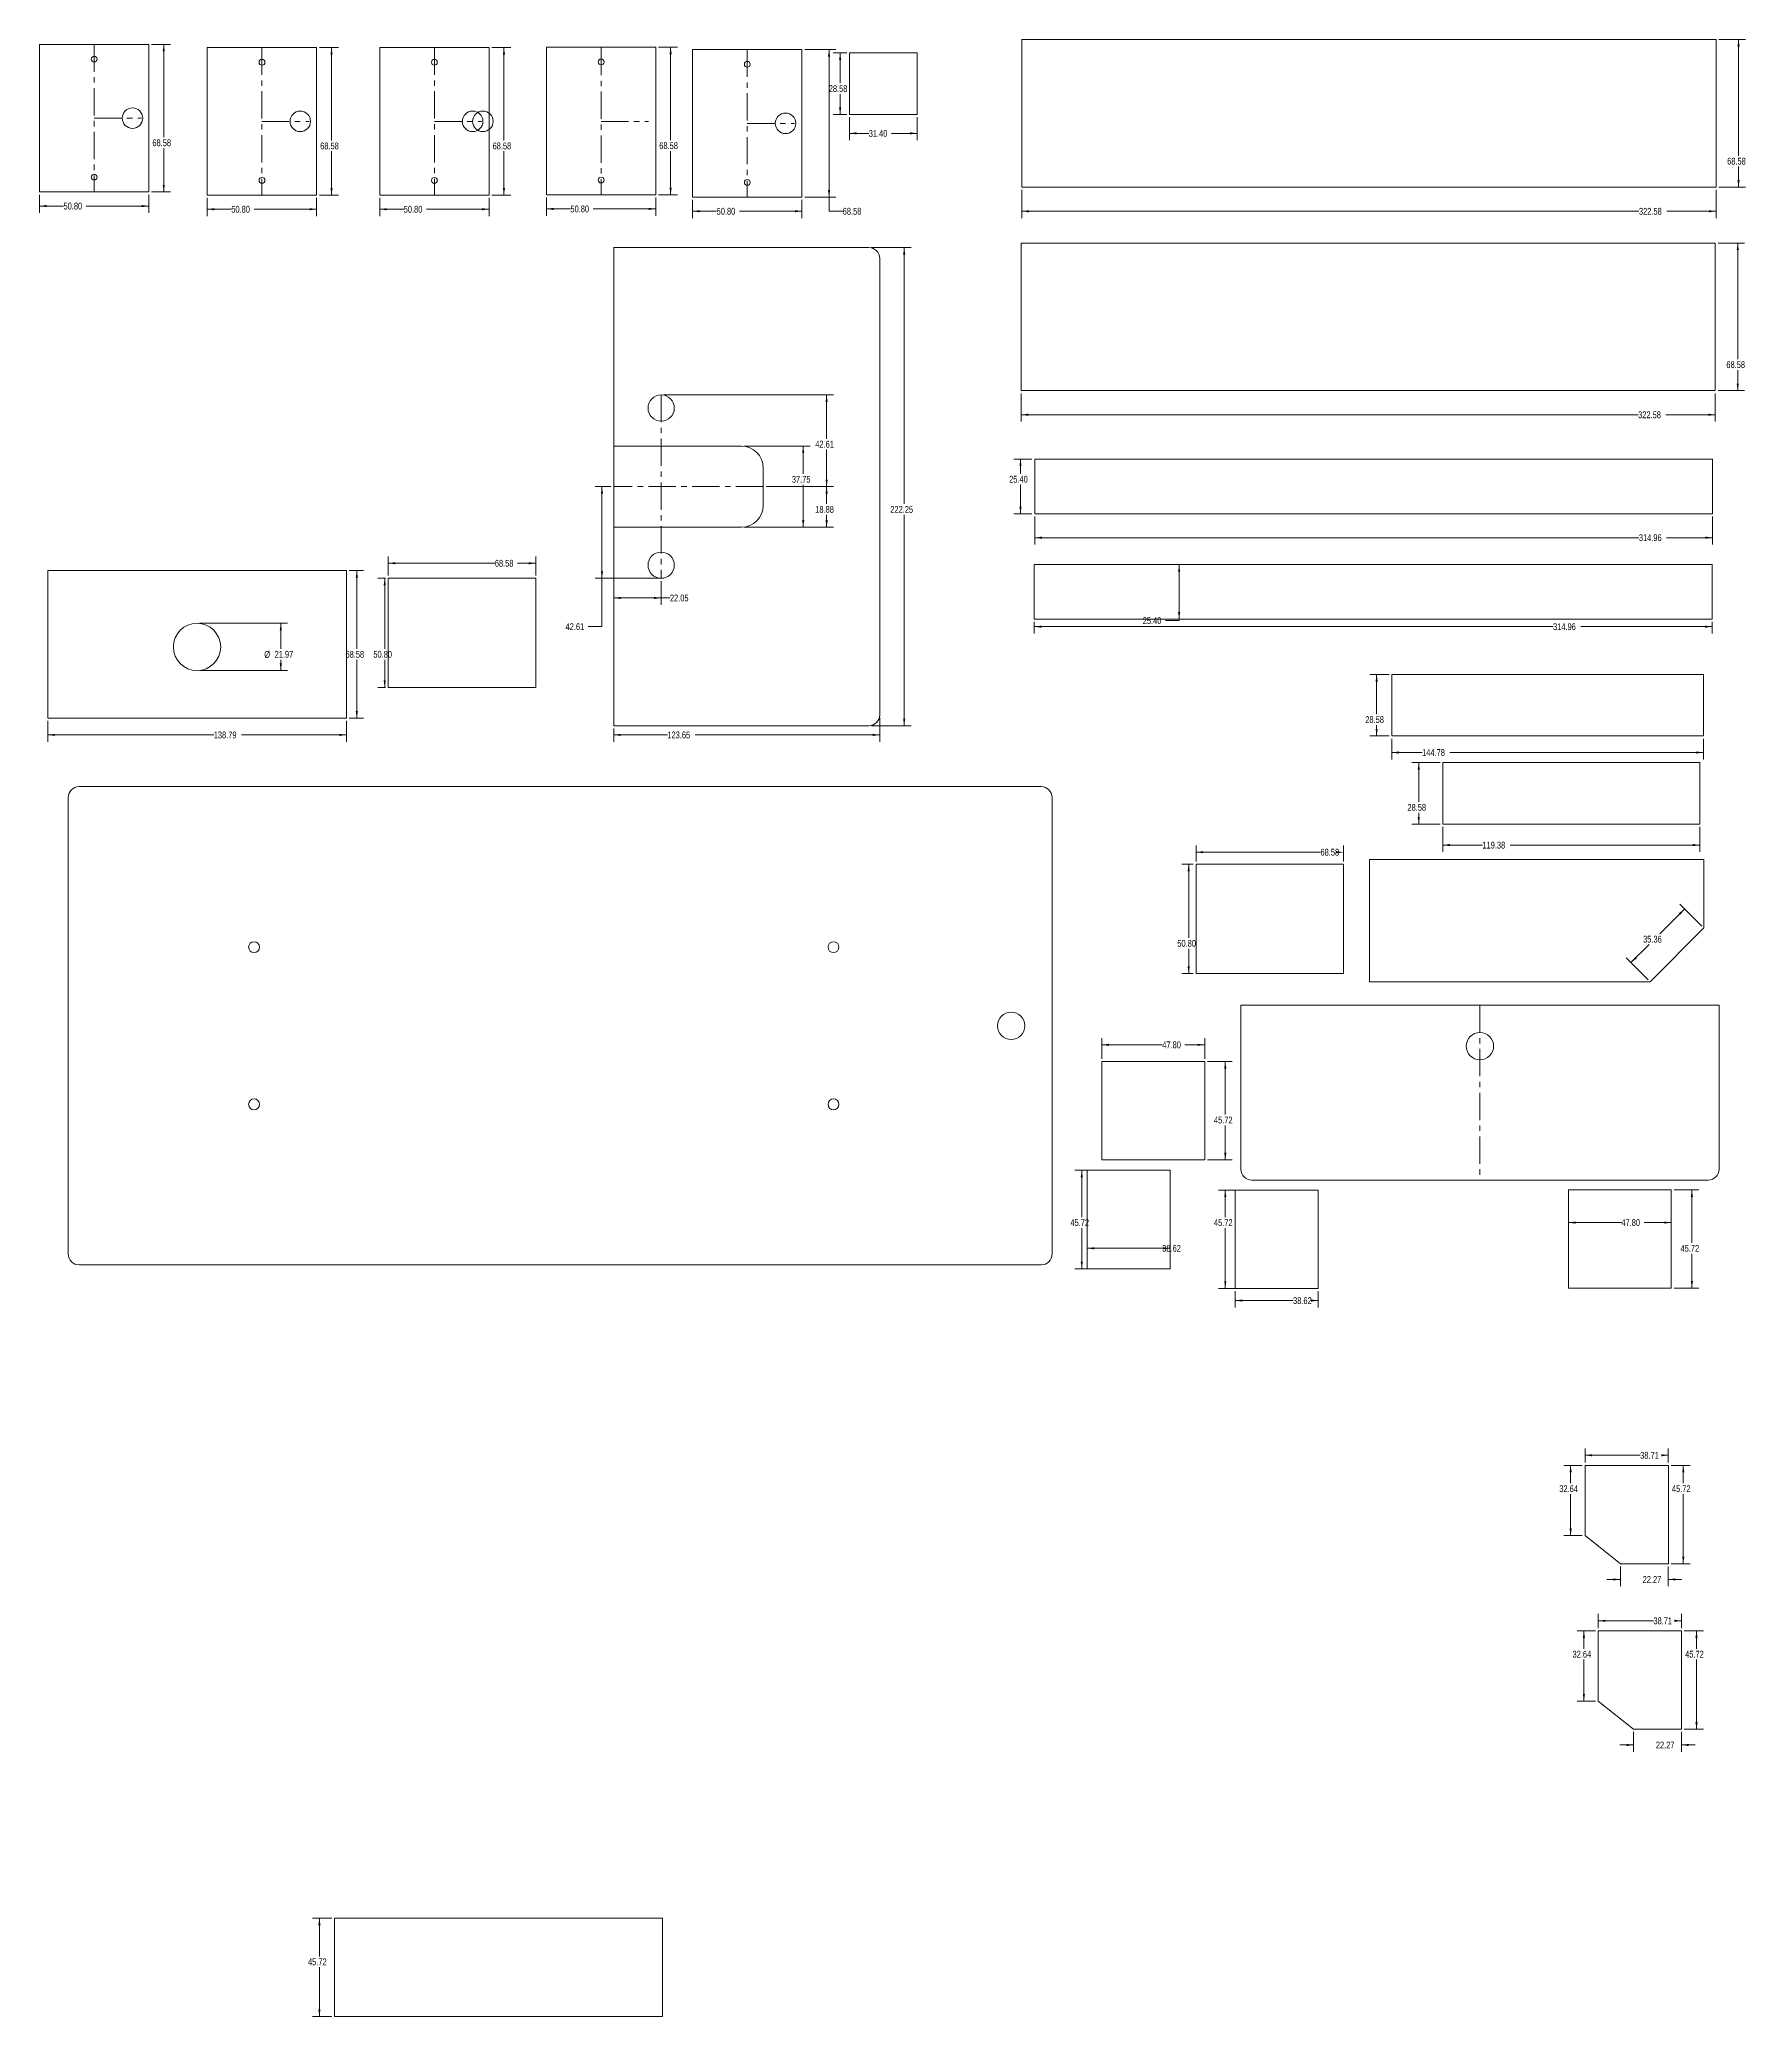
# Paper-space layout 'Sheet3' of a CAD drawing. Header units: millimetres. Extents: x 85 to 881, y -324 to 594.
import ezdxf

# ---------------------------------------------------------------- set-up
doc = ezdxf.new("R2010")
doc.units = ezdxf.units.MM
doc.linetypes.add('CENTERX2', pattern=[20.32, 12.7, -2.54, 2.54, -2.54])
doc.styles.add('SLDTEXTSTYLE0', font='TXT', dxfattribs={"width": 0.75})
doc.dimstyles.new('SLDDIMSTYLE0', dxfattribs={"dimtxt": 3.175, "dimasz": 3.302, "dimexe": 0, "dimexo": 0.0625, "dimgap": 0.79375, "dimtad": 0, "dimtih": 1, "dimtoh": 1, "dimrnd": 1e-09, "dimzin": 12, "dimdsep": 46, "dimtxsty": 'SLDTEXTSTYLE0', "dimsah": 1, "dimcen": 0.09, "dimadec": 0, "dimazin": 3, "dimtfac": 1, "dimtofl": 0, "dimtmove": 0, "dimatfit": 3, "dimfxl": 1, "dimfrac": 2, "dimtolj": 1, "dimtzin": 12, "dimarcsym": 0})
doc.dimstyles.new('SLDDIMSTYLE1', dxfattribs={"dimtxt": 3.175, "dimasz": 3.302, "dimexe": 0, "dimexo": 0.0625, "dimgap": 0.79375, "dimtad": 0, "dimtih": 1, "dimtoh": 1, "dimrnd": 1e-09, "dimzin": 4, "dimdsep": 46, "dimtxsty": 'SLDTEXTSTYLE0', "dimsah": 1, "dimcen": 0.09, "dimadec": 0, "dimazin": 1, "dimtfac": 1, "dimtofl": 0, "dimtmove": 0, "dimatfit": 3, "dimfxl": 1, "dimfrac": 2, "dimtolj": 1, "dimtzin": 12, "dimarcsym": 0})
doc.dimstyles.new('SLDDIMSTYLE3', dxfattribs={"dimtxt": 3.175, "dimasz": 3.302, "dimexe": 0, "dimexo": 0.0625, "dimgap": 0.79375, "dimtad": 0, "dimtih": 1, "dimtoh": 1, "dimrnd": 1e-09, "dimzin": 12, "dimdsep": 46, "dimtxsty": 'SLDTEXTSTYLE0', "dimsah": 1, "dimcen": 0.09, "dimadec": 0, "dimazin": 3, "dimtfac": 1, "dimtmove": 0, "dimatfit": 0, "dimfxl": 1, "dimfrac": 2, "dimtolj": 1, "dimtzin": 12, "dimarcsym": 0})

psp = doc.layouts.new('Sheet3')

# ---------------------------------------------------------------- blocks, each defined once
blk = doc.blocks.new('_D_26')
at = {"color": 7, "linetype": 'Continuous', "lineweight": 0}
for p, q in [((712.57, 299.21), (703.62, 299.21)), ((706.8, 299.21), (706.8, 280.77)), ((706.8, 270.63), (706.8, 275.73)), ((712.57, 270.63), (703.62, 270.63))]:
    blk.add_line(p, q, dxfattribs=at)
at = {"color": 7, "linetype": 'Continuous', "lineweight": 18}
for points in [[(706.8, 299.21), (706.29, 295.91), (707.31, 295.91)], [(706.8, 270.63), (707.31, 273.93), (706.29, 273.93)]]:
    blk.add_solid(points, dxfattribs=at)
at = {"color": 7, "linetype": 'Continuous', "lineweight": 18, "insert": (701.52, 279.82), "char_height": 3.175, "attachment_point": 1, "style": 'SLDTEXTSTYLE0'}
blk.add_mtext('28.58', dxfattribs=at)
blk = doc.blocks.new('_D_27')
at = {"color": 7, "linetype": 'Continuous', "lineweight": 0}
for p, q in [((736.32, 258.29), (723.2, 258.29)), ((726.38, 258.29), (726.38, 239.97)), ((736.32, 229.71), (723.2, 229.71)), ((726.38, 229.71), (726.38, 234.93))]:
    blk.add_line(p, q, dxfattribs=at)
at = {"color": 7, "linetype": 'Continuous', "lineweight": 18}
for points in [[(726.38, 258.29), (725.87, 254.99), (726.88, 254.99)], [(726.38, 229.71), (726.88, 233.01), (725.87, 233.01)]]:
    blk.add_solid(points, dxfattribs=at)
at = {"color": 7, "linetype": 'Continuous', "lineweight": 18, "insert": (721.1, 239.03), "char_height": 3.175, "attachment_point": 1, "style": 'SLDTEXTSTYLE0'}
blk.add_mtext('28.58', dxfattribs=at)
blk = doc.blocks.new('_D_28')
at = {"color": 7, "linetype": 'Continuous', "lineweight": 0}
for p, q in [((737.59, 228.44), (737.59, 216.76)), ((856.97, 228.44), (856.97, 216.76)), ((737.59, 219.93), (755.96, 219.93)), ((856.97, 219.93), (768.87, 219.93))]:
    blk.add_line(p, q, dxfattribs=at)
at = {"color": 7, "linetype": 'Continuous', "lineweight": 18}
for points in [[(737.59, 219.93), (740.89, 219.42), (740.89, 220.44)], [(856.97, 219.93), (853.66, 220.44), (853.66, 219.42)]]:
    blk.add_solid(points, dxfattribs=at)
at = {"color": 7, "linetype": 'Continuous', "lineweight": 18, "insert": (755.96, 221.5), "char_height": 3.175, "attachment_point": 1, "style": 'SLDTEXTSTYLE0'}
blk.add_mtext('119.38', dxfattribs=at)
blk = doc.blocks.new('_D_29')
at = {"color": 7, "linetype": 'Continuous', "lineweight": 0}
for p, q in [((713.84, 269.36), (713.84, 259.77)), ((858.62, 269.36), (858.62, 259.77)), ((713.84, 262.94), (727.94, 262.94)), ((858.62, 262.94), (740.84, 262.94))]:
    blk.add_line(p, q, dxfattribs=at)
at = {"color": 7, "linetype": 'Continuous', "lineweight": 18}
for points in [[(713.84, 262.94), (717.15, 262.44), (717.15, 263.45)], [(858.62, 262.94), (855.32, 263.45), (855.32, 262.44)]]:
    blk.add_solid(points, dxfattribs=at)
at = {"color": 7, "linetype": 'Continuous', "lineweight": 18, "insert": (727.94, 264.52), "char_height": 3.175, "attachment_point": 1, "style": 'SLDTEXTSTYLE0'}
blk.add_mtext('144.78', dxfattribs=at)
blk = doc.blocks.new('_D_30')
at = {"color": 7, "linetype": 'Continuous', "lineweight": 0}
for p, q in [((461.82, 558.21), (461.82, 547.5)), ((493.22, 558.21), (493.22, 547.5)), ((461.82, 550.67), (470.79, 550.67)), ((493.22, 550.67), (481.35, 550.67))]:
    blk.add_line(p, q, dxfattribs=at)
at = {"color": 7, "linetype": 'Continuous', "lineweight": 18}
for points in [[(461.82, 550.67), (465.13, 550.16), (465.13, 551.18)], [(493.22, 550.67), (489.92, 551.18), (489.92, 550.16)]]:
    blk.add_solid(points, dxfattribs=at)
at = {"color": 7, "linetype": 'Continuous', "lineweight": 18, "insert": (470.79, 552.25), "char_height": 3.175, "attachment_point": 1, "style": 'SLDTEXTSTYLE0'}
blk.add_mtext('31.40', dxfattribs=at)
blk = doc.blocks.new('_D_31')
at = {"color": 7, "linetype": 'Continuous', "lineweight": 0}
for p, q in [((460.55, 588.06), (454.32, 588.06)), ((457.5, 588.06), (457.5, 573.99)), ((457.5, 559.48), (457.5, 568.95)), ((460.55, 559.48), (454.32, 559.48))]:
    blk.add_line(p, q, dxfattribs=at)
at = {"color": 7, "linetype": 'Continuous', "lineweight": 18}
for points in [[(457.5, 588.06), (456.99, 584.75), (458.01, 584.75)], [(457.5, 559.48), (458.01, 562.78), (456.99, 562.78)]]:
    blk.add_solid(points, dxfattribs=at)
at = {"color": 7, "linetype": 'Continuous', "lineweight": 18, "insert": (452.22, 573.05), "char_height": 3.175, "attachment_point": 1, "style": 'SLDTEXTSTYLE0'}
blk.add_mtext('28.58', dxfattribs=at)
blk = doc.blocks.new('_D_32')
at = {"color": 7, "linetype": 'Continuous', "lineweight": 0}
for p, q in [((849.97, 190.29), (838.41, 178.72)), ((857.94, 182.32), (847.73, 192.53)), ((832.94, 157.32), (822.73, 167.53)), ((824.97, 165.29), (833.37, 173.68))]:
    blk.add_line(p, q, dxfattribs=at)
at = {"color": 7, "linetype": 'Continuous', "lineweight": 18}
for points in [[(849.97, 190.29), (847.28, 188.31), (848, 187.59)], [(824.97, 165.29), (827.67, 167.26), (826.95, 167.98)]]:
    blk.add_solid(points, dxfattribs=at)
at = {"color": 7, "linetype": 'Continuous', "lineweight": 18, "insert": (830.61, 177.78), "char_height": 3.175, "attachment_point": 1, "style": 'SLDTEXTSTYLE0'}
blk.add_mtext('35.36', dxfattribs=at)
blk = doc.blocks.new('_D_33')
at = {"color": 7, "linetype": 'Continuous', "lineweight": 0}
for p, q in [((475.93, 279.18), (475.93, 267.96)), ((352.28, 274.1), (352.28, 267.96)), ((352.28, 271.13), (377.21, 271.13)), ((475.93, 271.13), (390.11, 271.13))]:
    blk.add_line(p, q, dxfattribs=at)
at = {"color": 7, "linetype": 'Continuous', "lineweight": 18}
for points in [[(352.28, 271.13), (355.58, 270.63), (355.58, 271.64)], [(475.93, 271.13), (472.63, 271.64), (472.63, 270.63)]]:
    blk.add_solid(points, dxfattribs=at)
at = {"color": 7, "linetype": 'Continuous', "lineweight": 18, "insert": (377.21, 272.71), "char_height": 3.175, "attachment_point": 1, "style": 'SLDTEXTSTYLE0'}
blk.add_mtext('123.65', dxfattribs=at)
blk = doc.blocks.new('_D_34')
at = {"color": 7, "linetype": 'Continuous', "lineweight": 0}
for p, q in [((472.12, 497.62), (490.44, 497.62)), ((487.26, 497.62), (487.26, 378.46)), ((487.26, 275.37), (487.26, 373.42)), ((472.12, 275.37), (490.44, 275.37))]:
    blk.add_line(p, q, dxfattribs=at)
at = {"color": 7, "linetype": 'Continuous', "lineweight": 18}
for points in [[(487.26, 497.62), (486.75, 494.32), (487.77, 494.32)], [(487.26, 275.37), (487.77, 278.68), (486.75, 278.68)]]:
    blk.add_solid(points, dxfattribs=at)
at = {"color": 7, "linetype": 'Continuous', "lineweight": 18, "insert": (480.81, 377.51), "char_height": 3.175, "attachment_point": 1, "style": 'SLDTEXTSTYLE0'}
blk.add_mtext('222.25', dxfattribs=at)
blk = doc.blocks.new('_D_35')
at = {"color": 7, "linetype": 'Continuous', "lineweight": 0}
for p, q in [((352.28, 366.35), (352.28, 331.59)), ((374.33, 342.62), (374.33, 331.59)), ((352.28, 334.77), (374.33, 334.77)), ((374.33, 334.77), (378.38, 334.77))]:
    blk.add_line(p, q, dxfattribs=at)
at = {"color": 7, "linetype": 'Continuous', "lineweight": 18}
for points in [[(352.28, 334.77), (355.58, 334.26), (355.58, 335.27)], [(374.33, 334.77), (371.03, 335.27), (371.03, 334.26)]]:
    blk.add_solid(points, dxfattribs=at)
at = {"color": 7, "linetype": 'Continuous', "lineweight": 18, "insert": (378.38, 336.34), "char_height": 3.175, "attachment_point": 1, "style": 'SLDTEXTSTYLE0'}
blk.add_mtext('22.05', dxfattribs=at)
blk = doc.blocks.new('_D_36')
at = {"color": 7, "linetype": 'Continuous', "lineweight": 0}
for p, q in [((412.89, 405.37), (443.51, 405.37)), ((440.33, 405.37), (440.33, 392.44)), ((440.33, 367.62), (440.33, 387.4)), ((412.89, 367.62), (443.51, 367.62))]:
    blk.add_line(p, q, dxfattribs=at)
at = {"color": 7, "linetype": 'Continuous', "lineweight": 18}
for points in [[(440.33, 405.37), (439.83, 402.07), (440.84, 402.07)], [(440.33, 367.62), (440.84, 370.93), (439.83, 370.93)]]:
    blk.add_solid(points, dxfattribs=at)
at = {"color": 7, "linetype": 'Continuous', "lineweight": 18, "insert": (435.06, 391.49), "char_height": 3.175, "attachment_point": 1, "style": 'SLDTEXTSTYLE0'}
blk.add_mtext('37.75', dxfattribs=at)
blk = doc.blocks.new('_D_37')
at = {"color": 7, "linetype": 'Continuous', "lineweight": 0}
for p, q in [((423.05, 386.5), (454.38, 386.5)), ((451.21, 386.5), (451.21, 378.46)), ((412.89, 367.62), (454.38, 367.62)), ((451.21, 367.62), (451.21, 373.42))]:
    blk.add_line(p, q, dxfattribs=at)
at = {"color": 7, "linetype": 'Continuous', "lineweight": 18}
for points in [[(451.21, 386.5), (450.7, 383.2), (451.72, 383.2)], [(451.21, 367.62), (451.72, 370.93), (450.7, 370.93)]]:
    blk.add_solid(points, dxfattribs=at)
at = {"color": 7, "linetype": 'Continuous', "lineweight": 18, "insert": (445.93, 377.51), "char_height": 3.175, "attachment_point": 1, "style": 'SLDTEXTSTYLE0'}
blk.add_mtext('18.88', dxfattribs=at)
blk = doc.blocks.new('_D_38')
at = {"color": 7, "linetype": 'Continuous', "lineweight": 0}
for p, q in [((375.6, 429.11), (454.38, 429.11)), ((451.21, 429.11), (451.21, 408.76)), ((451.21, 386.5), (451.21, 403.72)), ((423.05, 386.5), (454.38, 386.5))]:
    blk.add_line(p, q, dxfattribs=at)
at = {"color": 7, "linetype": 'Continuous', "lineweight": 18}
for points in [[(451.21, 429.11), (450.7, 425.81), (451.72, 425.81)], [(451.21, 386.5), (451.72, 389.8), (450.7, 389.8)]]:
    blk.add_solid(points, dxfattribs=at)
at = {"color": 7, "linetype": 'Continuous', "lineweight": 18, "insert": (445.93, 407.81), "char_height": 3.175, "attachment_point": 1, "style": 'SLDTEXTSTYLE0'}
blk.add_mtext('42.61', dxfattribs=at)
blk = doc.blocks.new('_D_39')
at = {"color": 7, "linetype": 'Continuous', "lineweight": 0}
for p, q in [((351.01, 386.5), (343.65, 386.5)), ((346.82, 343.89), (346.82, 386.5)), ((373.06, 343.89), (343.65, 343.89)), ((346.82, 321.44), (346.82, 343.89)), ((340.47, 321.44), (346.82, 321.44))]:
    blk.add_line(p, q, dxfattribs=at)
at = {"color": 7, "linetype": 'Continuous', "lineweight": 18}
for points in [[(346.82, 386.5), (346.31, 383.2), (347.33, 383.2)], [(346.82, 343.89), (347.33, 347.19), (346.31, 347.19)]]:
    blk.add_solid(points, dxfattribs=at)
at = {"color": 7, "linetype": 'Continuous', "lineweight": 18, "insert": (329.91, 323.02), "char_height": 3.175, "attachment_point": 1, "style": 'SLDTEXTSTYLE0'}
blk.add_mtext('42.61', dxfattribs=at)
blk = doc.blocks.new('_D_40')
at = {"color": 7, "linetype": 'Continuous', "lineweight": 0}
for p, q in [((85.47, 522.16), (85.47, 513.71)), ((85.47, 516.88), (96.62, 516.88)), ((136.27, 516.88), (107.17, 516.88)), ((136.27, 522.16), (136.27, 513.71))]:
    blk.add_line(p, q, dxfattribs=at)
at = {"color": 7, "linetype": 'Continuous', "lineweight": 18}
for points in [[(85.47, 516.88), (88.77, 516.38), (88.77, 517.39)], [(136.27, 516.88), (132.97, 517.39), (132.97, 516.38)]]:
    blk.add_solid(points, dxfattribs=at)
at = {"color": 7, "linetype": 'Continuous', "lineweight": 18, "insert": (96.62, 518.46), "char_height": 3.175, "attachment_point": 1, "style": 'SLDTEXTSTYLE0'}
blk.add_mtext('50.80', dxfattribs=at)
blk = doc.blocks.new('_D_41')
at = {"color": 7, "linetype": 'Continuous', "lineweight": 0}
for p, q in [((137.54, 592.01), (146.36, 592.01)), ((143.19, 592.01), (143.19, 548.83)), ((143.19, 523.43), (143.19, 543.79)), ((137.54, 523.43), (146.36, 523.43))]:
    blk.add_line(p, q, dxfattribs=at)
at = {"color": 7, "linetype": 'Continuous', "lineweight": 18}
for points in [[(143.19, 592.01), (142.68, 588.71), (143.7, 588.71)], [(143.19, 523.43), (143.7, 526.74), (142.68, 526.74)]]:
    blk.add_solid(points, dxfattribs=at)
at = {"color": 7, "linetype": 'Continuous', "lineweight": 18, "insert": (137.91, 547.88), "char_height": 3.175, "attachment_point": 1, "style": 'SLDTEXTSTYLE0'}
blk.add_mtext('68.58', dxfattribs=at)
blk = doc.blocks.new('_D_42')
at = {"color": 7, "linetype": 'Continuous', "lineweight": 0}
for p, q in [((163.44, 520.68), (163.44, 512.23)), ((163.44, 515.4), (174.58, 515.4)), ((214.24, 515.4), (185.14, 515.4)), ((214.24, 520.68), (214.24, 512.23))]:
    blk.add_line(p, q, dxfattribs=at)
at = {"color": 7, "linetype": 'Continuous', "lineweight": 18}
for points in [[(163.44, 515.4), (166.74, 514.9), (166.74, 515.91)], [(214.24, 515.4), (210.94, 515.91), (210.94, 514.9)]]:
    blk.add_solid(points, dxfattribs=at)
at = {"color": 7, "linetype": 'Continuous', "lineweight": 18, "insert": (174.58, 516.98), "char_height": 3.175, "attachment_point": 1, "style": 'SLDTEXTSTYLE0'}
blk.add_mtext('50.80', dxfattribs=at)
blk = doc.blocks.new('_D_43')
at = {"color": 7, "linetype": 'Continuous', "lineweight": 0}
for p, q in [((215.51, 590.53), (224.33, 590.53)), ((221.16, 590.53), (221.16, 547.35)), ((221.16, 521.95), (221.16, 542.31)), ((215.51, 521.95), (224.33, 521.95))]:
    blk.add_line(p, q, dxfattribs=at)
at = {"color": 7, "linetype": 'Continuous', "lineweight": 18}
for points in [[(221.16, 590.53), (220.65, 587.23), (221.66, 587.23)], [(221.16, 521.95), (221.66, 525.26), (220.65, 525.26)]]:
    blk.add_solid(points, dxfattribs=at)
at = {"color": 7, "linetype": 'Continuous', "lineweight": 18, "insert": (215.88, 546.4), "char_height": 3.175, "attachment_point": 1, "style": 'SLDTEXTSTYLE0'}
blk.add_mtext('68.58', dxfattribs=at)
blk = doc.blocks.new('_D_44')
at = {"color": 7, "linetype": 'Continuous', "lineweight": 0}
for p, q in [((243.55, 520.68), (243.55, 512.23)), ((243.55, 515.4), (254.69, 515.4)), ((294.35, 515.4), (265.25, 515.4)), ((294.35, 520.68), (294.35, 512.23))]:
    blk.add_line(p, q, dxfattribs=at)
at = {"color": 7, "linetype": 'Continuous', "lineweight": 18}
for points in [[(243.55, 515.4), (246.85, 514.9), (246.85, 515.91)], [(294.35, 515.4), (291.04, 515.91), (291.04, 514.9)]]:
    blk.add_solid(points, dxfattribs=at)
at = {"color": 7, "linetype": 'Continuous', "lineweight": 18, "insert": (254.69, 516.98), "char_height": 3.175, "attachment_point": 1, "style": 'SLDTEXTSTYLE0'}
blk.add_mtext('50.80', dxfattribs=at)
blk = doc.blocks.new('_D_45')
at = {"color": 7, "linetype": 'Continuous', "lineweight": 0}
for p, q in [((295.62, 590.53), (304.44, 590.53)), ((301.26, 590.53), (301.26, 547.35)), ((301.26, 521.95), (301.26, 542.31)), ((295.62, 521.95), (304.44, 521.95))]:
    blk.add_line(p, q, dxfattribs=at)
at = {"color": 7, "linetype": 'Continuous', "lineweight": 18}
for points in [[(301.26, 590.53), (300.76, 587.23), (301.77, 587.23)], [(301.26, 521.95), (301.77, 525.26), (300.76, 525.26)]]:
    blk.add_solid(points, dxfattribs=at)
at = {"color": 7, "linetype": 'Continuous', "lineweight": 18, "insert": (295.99, 546.4), "char_height": 3.175, "attachment_point": 1, "style": 'SLDTEXTSTYLE0'}
blk.add_mtext('68.58', dxfattribs=at)
blk = doc.blocks.new('_D_46')
at = {"color": 7, "linetype": 'Continuous', "lineweight": 0}
for p, q in [((321.01, 520.84), (321.01, 512.38)), ((321.01, 515.56), (332.16, 515.56)), ((371.81, 515.56), (342.72, 515.56)), ((371.81, 520.84), (371.81, 512.38))]:
    blk.add_line(p, q, dxfattribs=at)
at = {"color": 7, "linetype": 'Continuous', "lineweight": 18}
for points in [[(321.01, 515.56), (324.32, 515.05), (324.32, 516.06)], [(371.81, 515.56), (368.51, 516.06), (368.51, 515.05)]]:
    blk.add_solid(points, dxfattribs=at)
at = {"color": 7, "linetype": 'Continuous', "lineweight": 18, "insert": (332.16, 517.13), "char_height": 3.175, "attachment_point": 1, "style": 'SLDTEXTSTYLE0'}
blk.add_mtext('50.80', dxfattribs=at)
blk = doc.blocks.new('_D_47')
at = {"color": 7, "linetype": 'Continuous', "lineweight": 0}
for p, q in [((373.08, 590.69), (381.91, 590.69)), ((378.73, 590.69), (378.73, 547.5)), ((378.73, 522.11), (378.73, 542.46)), ((373.08, 522.11), (381.91, 522.11))]:
    blk.add_line(p, q, dxfattribs=at)
at = {"color": 7, "linetype": 'Continuous', "lineweight": 18}
for points in [[(378.73, 590.69), (378.22, 587.39), (379.24, 587.39)], [(378.73, 522.11), (379.24, 525.41), (378.22, 525.41)]]:
    blk.add_solid(points, dxfattribs=at)
at = {"color": 7, "linetype": 'Continuous', "lineweight": 18, "insert": (373.45, 546.55), "char_height": 3.175, "attachment_point": 1, "style": 'SLDTEXTSTYLE0'}
blk.add_mtext('68.58', dxfattribs=at)
blk = doc.blocks.new('_D_48')
at = {"color": 7, "linetype": 'Continuous', "lineweight": 0}
for p, q in [((388.96, 519.76), (388.96, 511.3)), ((388.96, 514.48), (400.1, 514.48)), ((439.76, 514.48), (410.66, 514.48)), ((439.76, 519.76), (439.76, 511.3))]:
    blk.add_line(p, q, dxfattribs=at)
at = {"color": 7, "linetype": 'Continuous', "lineweight": 18}
for points in [[(388.96, 514.48), (392.26, 513.97), (392.26, 514.99)], [(439.76, 514.48), (436.45, 514.99), (436.45, 513.97)]]:
    blk.add_solid(points, dxfattribs=at)
at = {"color": 7, "linetype": 'Continuous', "lineweight": 18, "insert": (400.1, 516.05), "char_height": 3.175, "attachment_point": 1, "style": 'SLDTEXTSTYLE0'}
blk.add_mtext('50.80', dxfattribs=at)
blk = doc.blocks.new('_D_49')
at = {"color": 7, "linetype": 'Continuous', "lineweight": 0}
for p, q in [((441.03, 589.61), (455.51, 589.61)), ((452.34, 589.61), (452.34, 521.03)), ((441.03, 521.03), (455.51, 521.03)), ((452.34, 514.48), (452.34, 521.03)), ((458.69, 514.48), (452.34, 514.48))]:
    blk.add_line(p, q, dxfattribs=at)
at = {"color": 7, "linetype": 'Continuous', "lineweight": 18}
for points in [[(452.34, 589.61), (451.83, 586.31), (452.85, 586.31)], [(452.34, 521.03), (452.85, 524.33), (451.83, 524.33)]]:
    blk.add_solid(points, dxfattribs=at)
at = {"color": 7, "linetype": 'Continuous', "lineweight": 18, "insert": (458.69, 516.05), "char_height": 3.175, "attachment_point": 1, "style": 'SLDTEXTSTYLE0'}
blk.add_mtext('68.58', dxfattribs=at)
blk = doc.blocks.new('_D_50')
at = {"color": 7, "linetype": 'Continuous', "lineweight": 0}
for p, q in [((541.96, 524.41), (541.96, 511.28)), ((864.54, 524.41), (864.54, 511.28)), ((541.96, 514.46), (828.68, 514.46)), ((864.54, 514.46), (841.58, 514.46))]:
    blk.add_line(p, q, dxfattribs=at)
at = {"color": 7, "linetype": 'Continuous', "lineweight": 18}
for points in [[(541.96, 514.46), (545.26, 513.95), (545.26, 514.97)], [(864.54, 514.46), (861.24, 514.97), (861.24, 513.95)]]:
    blk.add_solid(points, dxfattribs=at)
at = {"color": 7, "linetype": 'Continuous', "lineweight": 18, "insert": (828.68, 516.03), "char_height": 3.175, "attachment_point": 1, "style": 'SLDTEXTSTYLE0'}
blk.add_mtext('322.58', dxfattribs=at)
blk = doc.blocks.new('_D_51')
at = {"color": 7, "linetype": 'Continuous', "lineweight": 0}
for p, q in [((865.81, 594.26), (878.14, 594.26)), ((874.96, 594.26), (874.96, 540.26)), ((874.96, 525.68), (874.96, 535.22)), ((865.81, 525.68), (878.14, 525.68))]:
    blk.add_line(p, q, dxfattribs=at)
at = {"color": 7, "linetype": 'Continuous', "lineweight": 18}
for points in [[(874.96, 594.26), (874.45, 590.96), (875.47, 590.96)], [(874.96, 525.68), (875.47, 528.98), (874.45, 528.98)]]:
    blk.add_solid(points, dxfattribs=at)
at = {"color": 7, "linetype": 'Continuous', "lineweight": 18, "insert": (869.68, 539.31), "char_height": 3.175, "attachment_point": 1, "style": 'SLDTEXTSTYLE0'}
blk.add_mtext('68.58', dxfattribs=at)
blk = doc.blocks.new('_D_52')
at = {"color": 7, "linetype": 'Continuous', "lineweight": 0}
for p, q in [((541.59, 429.85), (541.59, 416.72)), ((864.17, 429.85), (864.17, 416.72)), ((541.59, 419.9), (828.31, 419.9)), ((864.17, 419.9), (841.21, 419.9))]:
    blk.add_line(p, q, dxfattribs=at)
at = {"color": 7, "linetype": 'Continuous', "lineweight": 18}
for points in [[(541.59, 419.9), (544.89, 419.39), (544.89, 420.41)], [(864.17, 419.9), (860.87, 420.41), (860.87, 419.39)]]:
    blk.add_solid(points, dxfattribs=at)
at = {"color": 7, "linetype": 'Continuous', "lineweight": 18, "insert": (828.31, 421.47), "char_height": 3.175, "attachment_point": 1, "style": 'SLDTEXTSTYLE0'}
blk.add_mtext('322.58', dxfattribs=at)
blk = doc.blocks.new('_D_53')
at = {"color": 7, "linetype": 'Continuous', "lineweight": 0}
for p, q in [((865.44, 499.7), (877.77, 499.7)), ((874.59, 499.7), (874.59, 445.7)), ((874.59, 431.12), (874.59, 440.66)), ((865.44, 431.12), (877.77, 431.12))]:
    blk.add_line(p, q, dxfattribs=at)
at = {"color": 7, "linetype": 'Continuous', "lineweight": 18}
for points in [[(874.59, 499.7), (874.08, 496.4), (875.1, 496.4)], [(874.59, 431.12), (875.1, 434.42), (874.08, 434.42)]]:
    blk.add_solid(points, dxfattribs=at)
at = {"color": 7, "linetype": 'Continuous', "lineweight": 18, "insert": (869.31, 444.76), "char_height": 3.175, "attachment_point": 1, "style": 'SLDTEXTSTYLE0'}
blk.add_mtext('68.58', dxfattribs=at)
blk = doc.blocks.new('_D_54')
at = {"color": 7, "linetype": 'Continuous', "lineweight": 0}
for p, q in [((546.64, 399.31), (538.13, 399.31)), ((541.31, 399.31), (541.31, 392.47)), ((541.31, 373.91), (541.31, 387.43)), ((546.64, 373.91), (538.13, 373.91))]:
    blk.add_line(p, q, dxfattribs=at)
at = {"color": 7, "linetype": 'Continuous', "lineweight": 18}
for points in [[(541.31, 399.31), (540.8, 396.01), (541.81, 396.01)], [(541.31, 373.91), (541.81, 377.21), (540.8, 377.21)]]:
    blk.add_solid(points, dxfattribs=at)
at = {"color": 7, "linetype": 'Continuous', "lineweight": 18, "insert": (536.03, 391.52), "char_height": 3.175, "attachment_point": 1, "style": 'SLDTEXTSTYLE0'}
blk.add_mtext('25.40', dxfattribs=at)
blk = doc.blocks.new('_D_55')
at = {"color": 7, "linetype": 'Continuous', "lineweight": 0}
for p, q in [((547.91, 372.64), (547.91, 359.61)), ((862.87, 372.64), (862.87, 359.61)), ((547.91, 362.78), (828.64, 362.78)), ((862.87, 362.78), (841.54, 362.78))]:
    blk.add_line(p, q, dxfattribs=at)
at = {"color": 7, "linetype": 'Continuous', "lineweight": 18}
for points in [[(547.91, 362.78), (551.22, 362.27), (551.22, 363.29)], [(862.87, 362.78), (859.57, 363.29), (859.57, 362.27)]]:
    blk.add_solid(points, dxfattribs=at)
at = {"color": 7, "linetype": 'Continuous', "lineweight": 18, "insert": (828.64, 364.36), "char_height": 3.175, "attachment_point": 1, "style": 'SLDTEXTSTYLE0'}
blk.add_mtext('314.96', dxfattribs=at)
blk = doc.blocks.new('_D_56')
at = {"color": 7, "linetype": 'Continuous', "lineweight": 0}
for p, q in [((615.02, 350.28), (615.02, 324.88)), ((608.67, 324.26), (615.02, 324.26)), ((615.02, 324.26), (615.02, 324.88))]:
    blk.add_line(p, q, dxfattribs=at)
at = {"color": 7, "linetype": 'Continuous', "lineweight": 18}
for points in [[(615.02, 350.28), (614.51, 346.98), (615.52, 346.98)], [(615.02, 324.88), (615.52, 328.18), (614.51, 328.18)]]:
    blk.add_solid(points, dxfattribs=at)
at = {"color": 7, "linetype": 'Continuous', "lineweight": 18, "insert": (598.11, 325.83), "char_height": 3.175, "attachment_point": 1, "style": 'SLDTEXTSTYLE0'}
blk.add_mtext('25.40', dxfattribs=at)
blk = doc.blocks.new('_D_57')
at = {"color": 7, "linetype": 'Continuous', "lineweight": 0}
for p, q in [((547.69, 323.61), (547.69, 318.26)), ((862.65, 323.61), (862.65, 318.26)), ((547.69, 321.43), (788.77, 321.43)), ((862.65, 321.43), (801.67, 321.43))]:
    blk.add_line(p, q, dxfattribs=at)
at = {"color": 7, "linetype": 'Continuous', "lineweight": 18}
for points in [[(547.69, 321.43), (550.99, 320.92), (550.99, 321.94)], [(862.65, 321.43), (859.35, 321.94), (859.35, 320.92)]]:
    blk.add_solid(points, dxfattribs=at)
at = {"color": 7, "linetype": 'Continuous', "lineweight": 18, "insert": (788.77, 323), "char_height": 3.175, "attachment_point": 1, "style": 'SLDTEXTSTYLE0'}
blk.add_mtext('314.96', dxfattribs=at)
blk = doc.blocks.new('_D_58')
at = {"color": 7, "linetype": 'Continuous', "lineweight": 0}
for p, q in [((89.27, 277.6), (89.27, 267.96)), ((228.06, 277.6), (228.06, 267.96)), ((89.27, 271.13), (166.42, 271.13)), ((228.06, 271.13), (179.33, 271.13))]:
    blk.add_line(p, q, dxfattribs=at)
at = {"color": 7, "linetype": 'Continuous', "lineweight": 18}
for points in [[(89.27, 271.13), (92.57, 270.63), (92.57, 271.64)], [(228.06, 271.13), (224.76, 271.64), (224.76, 270.63)]]:
    blk.add_solid(points, dxfattribs=at)
at = {"color": 7, "linetype": 'Continuous', "lineweight": 18, "insert": (166.42, 272.71), "char_height": 3.175, "attachment_point": 1, "style": 'SLDTEXTSTYLE0'}
blk.add_mtext('138.79', dxfattribs=at)
blk = doc.blocks.new('_D_59')
at = {"color": 7, "linetype": 'Continuous', "lineweight": 0}
for p, q in [((229.33, 347.45), (236.08, 347.45)), ((232.91, 347.45), (232.91, 311.11)), ((232.91, 278.87), (232.91, 306.07)), ((229.33, 278.87), (236.08, 278.87))]:
    blk.add_line(p, q, dxfattribs=at)
at = {"color": 7, "linetype": 'Continuous', "lineweight": 18}
for points in [[(232.91, 347.45), (232.4, 344.15), (233.42, 344.15)], [(232.91, 278.87), (233.42, 282.17), (232.4, 282.17)]]:
    blk.add_solid(points, dxfattribs=at)
at = {"color": 7, "linetype": 'Continuous', "lineweight": 18, "insert": (227.63, 310.16), "char_height": 3.175, "attachment_point": 1, "style": 'SLDTEXTSTYLE0'}
blk.add_mtext('68.58', dxfattribs=at)
blk = doc.blocks.new('_D_60')
at = {"color": 7, "linetype": 'Continuous', "lineweight": 0}
for p, q in [((159.93, 323.01), (200.75, 323.01)), ((197.58, 323.01), (197.58, 311.14)), ((197.58, 301.04), (197.58, 306.04)), ((159.93, 301.04), (200.75, 301.04))]:
    blk.add_line(p, q, dxfattribs=at)
at = {"color": 7, "linetype": 'Continuous', "lineweight": 18}
for points in [[(197.58, 323.01), (197.07, 319.71), (198.09, 319.71)], [(197.58, 301.04), (198.09, 304.34), (197.07, 304.34)]]:
    blk.add_solid(points, dxfattribs=at)
at = {"color": 7, "linetype": 'Continuous', "lineweight": 18, "char_height": 3.175, "attachment_point": 1, "style": 'SLDTEXTSTYLE0'}
for s, insert in [('%%c', (189.91, 310.13)), ('21.97', (194.7, 310.18))]:
    blk.add_mtext(s, dxfattribs=dict(at, insert=insert))
blk = doc.blocks.new('_D_61')
at = {"color": 7, "linetype": 'Continuous', "lineweight": 0}
for p, q in [((247.52, 345.25), (247.52, 354.07)), ((247.52, 350.9), (297.03, 350.9)), ((316.1, 350.9), (307.59, 350.9)), ((316.1, 345.25), (316.1, 354.07))]:
    blk.add_line(p, q, dxfattribs=at)
at = {"color": 7, "linetype": 'Continuous', "lineweight": 18}
for points in [[(247.52, 350.9), (250.82, 350.39), (250.82, 351.4)], [(316.1, 350.9), (312.8, 351.4), (312.8, 350.39)]]:
    blk.add_solid(points, dxfattribs=at)
at = {"color": 7, "linetype": 'Continuous', "lineweight": 18, "insert": (297.03, 352.47), "char_height": 3.175, "attachment_point": 1, "style": 'SLDTEXTSTYLE0'}
blk.add_mtext('68.58', dxfattribs=at)
blk = doc.blocks.new('_D_62')
at = {"color": 7, "linetype": 'Continuous', "lineweight": 0}
for p, q in [((246.25, 343.98), (242.69, 343.98)), ((245.87, 343.98), (245.87, 311.11)), ((245.87, 293.18), (245.87, 306.07)), ((246.25, 293.18), (242.69, 293.18))]:
    blk.add_line(p, q, dxfattribs=at)
at = {"color": 7, "linetype": 'Continuous', "lineweight": 18}
for points in [[(245.87, 343.98), (245.36, 340.68), (246.38, 340.68)], [(245.87, 293.18), (246.38, 296.48), (245.36, 296.48)]]:
    blk.add_solid(points, dxfattribs=at)
at = {"color": 7, "linetype": 'Continuous', "lineweight": 18, "insert": (240.59, 310.16), "char_height": 3.175, "attachment_point": 1, "style": 'SLDTEXTSTYLE0'}
blk.add_mtext('50.80', dxfattribs=at)
blk = doc.blocks.new('_D_63')
at = {"color": 7, "linetype": 'Continuous', "lineweight": 0}
for p, q in [((622.86, 212.34), (622.86, 219.8)), ((622.86, 216.63), (680.7, 216.63)), ((691.44, 216.63), (691.26, 216.63)), ((691.44, 212.34), (691.44, 219.8))]:
    blk.add_line(p, q, dxfattribs=at)
at = {"color": 7, "linetype": 'Continuous', "lineweight": 18}
for points in [[(622.86, 216.63), (626.16, 216.12), (626.16, 217.13)], [(691.44, 216.63), (688.14, 217.13), (688.14, 216.12)]]:
    blk.add_solid(points, dxfattribs=at)
at = {"color": 7, "linetype": 'Continuous', "lineweight": 18, "insert": (680.7, 218.2), "char_height": 3.175, "attachment_point": 1, "style": 'SLDTEXTSTYLE0'}
blk.add_mtext('68.58', dxfattribs=at)
blk = doc.blocks.new('_D_64')
at = {"color": 7, "linetype": 'Continuous', "lineweight": 0}
for p, q in [((621.59, 211.07), (616.28, 211.07)), ((619.45, 211.07), (619.45, 176.8)), ((619.45, 160.27), (619.45, 171.76)), ((621.59, 160.27), (616.28, 160.27))]:
    blk.add_line(p, q, dxfattribs=at)
at = {"color": 7, "linetype": 'Continuous', "lineweight": 18}
for points in [[(619.45, 211.07), (618.94, 207.77), (619.96, 207.77)], [(619.45, 160.27), (619.96, 163.57), (618.94, 163.57)]]:
    blk.add_solid(points, dxfattribs=at)
at = {"color": 7, "linetype": 'Continuous', "lineweight": 18, "insert": (614.17, 175.85), "char_height": 3.175, "attachment_point": 1, "style": 'SLDTEXTSTYLE0'}
blk.add_mtext('50.80', dxfattribs=at)
blk = doc.blocks.new('_D_65')
at = {"color": 7, "linetype": 'Continuous', "lineweight": 0}
for p, q in [((809.79, -143.95), (809.79, -137.36)), ((848.5, -143.95), (848.5, -137.36)), ((809.79, -140.54), (835.41, -140.54)), ((848.5, -140.54), (845.96, -140.54))]:
    blk.add_line(p, q, dxfattribs=at)
at = {"color": 7, "linetype": 'Continuous', "lineweight": 18}
for points in [[(809.79, -140.54), (813.1, -141.05), (813.1, -140.03)], [(848.5, -140.54), (845.2, -140.03), (845.2, -141.05)]]:
    blk.add_solid(points, dxfattribs=at)
at = {"color": 7, "linetype": 'Continuous', "lineweight": 18, "insert": (835.41, -138.97), "char_height": 3.175, "attachment_point": 1, "style": 'SLDTEXTSTYLE0'}
blk.add_mtext('38.71', dxfattribs=at)
blk = doc.blocks.new('_D_66')
at = {"color": 7, "linetype": 'Continuous', "lineweight": 0}
for p, q in [((849.77, -145.22), (858.61, -145.22)), ((855.44, -145.22), (855.44, -153.53)), ((855.44, -190.94), (855.44, -158.57)), ((849.77, -190.94), (858.61, -190.94))]:
    blk.add_line(p, q, dxfattribs=at)
at = {"color": 7, "linetype": 'Continuous', "lineweight": 18}
for points in [[(855.44, -145.22), (854.93, -148.52), (855.95, -148.52)], [(855.44, -190.94), (855.95, -187.63), (854.93, -187.63)]]:
    blk.add_solid(points, dxfattribs=at)
at = {"color": 7, "linetype": 'Continuous', "lineweight": 18, "insert": (850.16, -154.48), "char_height": 3.175, "attachment_point": 1, "style": 'SLDTEXTSTYLE0'}
blk.add_mtext('45.72', dxfattribs=at)
blk = doc.blocks.new('_D_67')
at = {"color": 7, "linetype": 'Continuous', "lineweight": 0}
for p, q in [((808.52, -145.22), (799.93, -145.22)), ((803.11, -145.22), (803.11, -153.53)), ((803.11, -177.86), (803.11, -158.57)), ((808.52, -177.86), (799.93, -177.86))]:
    blk.add_line(p, q, dxfattribs=at)
at = {"color": 7, "linetype": 'Continuous', "lineweight": 18}
for points in [[(803.11, -145.22), (802.6, -148.52), (803.62, -148.52)], [(803.11, -177.86), (803.62, -174.56), (802.6, -174.56)]]:
    blk.add_solid(points, dxfattribs=at)
at = {"color": 7, "linetype": 'Continuous', "lineweight": 18, "insert": (797.83, -154.48), "char_height": 3.175, "attachment_point": 1, "style": 'SLDTEXTSTYLE0'}
blk.add_mtext('32.64', dxfattribs=at)
blk = doc.blocks.new('_D_68')
at = {"color": 7, "linetype": 'Continuous', "lineweight": 0}
for p, q in [((826.23, -192.21), (826.23, -201.43)), ((848.5, -192.21), (848.5, -201.43)), ((826.23, -198.25), (819.88, -198.25)), ((848.5, -198.25), (854.85, -198.25))]:
    blk.add_line(p, q, dxfattribs=at)
at = {"color": 7, "linetype": 'Continuous', "lineweight": 18}
for points in [[(826.23, -198.25), (822.92, -197.74), (822.92, -198.76)], [(848.5, -198.25), (851.8, -198.76), (851.8, -197.74)]]:
    blk.add_solid(points, dxfattribs=at)
at = {"color": 7, "linetype": 'Continuous', "lineweight": 18, "insert": (836.54, -196.68), "char_height": 3.175, "attachment_point": 1, "style": 'SLDTEXTSTYLE0'}
blk.add_mtext('22.27', dxfattribs=at)
blk = doc.blocks.new('_D_69')
at = {"color": 7, "linetype": 'Continuous', "lineweight": 0}
for p, q in [((803.64, -67.03), (803.64, -60.45)), ((803.64, -63.62), (829.25, -63.62)), ((842.34, -63.62), (839.81, -63.62)), ((842.34, -67.03), (842.34, -60.45))]:
    blk.add_line(p, q, dxfattribs=at)
at = {"color": 7, "linetype": 'Continuous', "lineweight": 18}
for points in [[(803.64, -63.62), (806.94, -64.13), (806.94, -63.11)], [(842.34, -63.62), (839.04, -63.11), (839.04, -64.13)]]:
    blk.add_solid(points, dxfattribs=at)
at = {"color": 7, "linetype": 'Continuous', "lineweight": 18, "insert": (829.25, -62.05), "char_height": 3.175, "attachment_point": 1, "style": 'SLDTEXTSTYLE0'}
blk.add_mtext('38.71', dxfattribs=at)
blk = doc.blocks.new('_D_70')
at = {"color": 7, "linetype": 'Continuous', "lineweight": 0}
for p, q in [((843.61, -68.3), (852.46, -68.3)), ((849.29, -68.3), (849.29, -76.61)), ((849.29, -114.02), (849.29, -81.65)), ((843.61, -114.02), (852.46, -114.02))]:
    blk.add_line(p, q, dxfattribs=at)
at = {"color": 7, "linetype": 'Continuous', "lineweight": 18}
for points in [[(849.29, -68.3), (848.78, -71.6), (849.79, -71.6)], [(849.29, -114.02), (849.79, -110.72), (848.78, -110.72)]]:
    blk.add_solid(points, dxfattribs=at)
at = {"color": 7, "linetype": 'Continuous', "lineweight": 18, "insert": (844.01, -77.56), "char_height": 3.175, "attachment_point": 1, "style": 'SLDTEXTSTYLE0'}
blk.add_mtext('45.72', dxfattribs=at)
blk = doc.blocks.new('_D_71')
at = {"color": 7, "linetype": 'Continuous', "lineweight": 0}
for p, q in [((802.37, -68.3), (793.78, -68.3)), ((796.95, -68.3), (796.95, -76.61)), ((796.95, -100.94), (796.95, -81.65)), ((802.37, -100.94), (793.78, -100.94))]:
    blk.add_line(p, q, dxfattribs=at)
at = {"color": 7, "linetype": 'Continuous', "lineweight": 18}
for points in [[(796.95, -68.3), (796.45, -71.6), (797.46, -71.6)], [(796.95, -100.94), (797.46, -97.64), (796.45, -97.64)]]:
    blk.add_solid(points, dxfattribs=at)
at = {"color": 7, "linetype": 'Continuous', "lineweight": 18, "insert": (791.68, -77.56), "char_height": 3.175, "attachment_point": 1, "style": 'SLDTEXTSTYLE0'}
blk.add_mtext('32.64', dxfattribs=at)
blk = doc.blocks.new('_D_72')
at = {"color": 7, "linetype": 'Continuous', "lineweight": 0}
for p, q in [((820.07, -115.29), (820.07, -124.51)), ((842.34, -115.29), (842.34, -124.51)), ((820.07, -121.33), (813.72, -121.33)), ((842.34, -121.33), (848.69, -121.33))]:
    blk.add_line(p, q, dxfattribs=at)
at = {"color": 7, "linetype": 'Continuous', "lineweight": 18}
for points in [[(820.07, -121.33), (816.77, -120.83), (816.77, -121.84)], [(842.34, -121.33), (845.65, -121.84), (845.65, -120.83)]]:
    blk.add_solid(points, dxfattribs=at)
at = {"color": 7, "linetype": 'Continuous', "lineweight": 18, "insert": (830.38, -119.76), "char_height": 3.175, "attachment_point": 1, "style": 'SLDTEXTSTYLE0'}
blk.add_mtext('22.27', dxfattribs=at)
blk = doc.blocks.new('_D_73')
at = {"color": 7, "linetype": 'Continuous', "lineweight": 0}
for p, q in [((579.11, 120.65), (579.11, 130.28)), ((626.91, 120.65), (626.91, 130.28)), ((579.11, 127.1), (607.18, 127.1)), ((626.91, 127.1), (617.74, 127.1))]:
    blk.add_line(p, q, dxfattribs=at)
at = {"color": 7, "linetype": 'Continuous', "lineweight": 18}
for points in [[(579.11, 127.1), (582.41, 126.6), (582.41, 127.61)], [(626.91, 127.1), (623.6, 127.61), (623.6, 126.6)]]:
    blk.add_solid(points, dxfattribs=at)
at = {"color": 7, "linetype": 'Continuous', "lineweight": 18, "insert": (607.18, 128.68), "char_height": 3.175, "attachment_point": 1, "style": 'SLDTEXTSTYLE0'}
blk.add_mtext('47.80', dxfattribs=at)
blk = doc.blocks.new('_D_74')
at = {"color": 7, "linetype": 'Continuous', "lineweight": 0}
for p, q in [((628.18, 119.38), (639.65, 119.38)), ((636.48, 119.38), (636.48, 94.7)), ((636.48, 73.66), (636.48, 89.66)), ((628.18, 73.66), (639.65, 73.66))]:
    blk.add_line(p, q, dxfattribs=at)
at = {"color": 7, "linetype": 'Continuous', "lineweight": 18}
for points in [[(636.48, 119.38), (635.97, 116.08), (636.98, 116.08)], [(636.48, 73.66), (636.98, 76.96), (635.97, 76.96)]]:
    blk.add_solid(points, dxfattribs=at)
at = {"color": 7, "linetype": 'Continuous', "lineweight": 18, "insert": (631.2, 93.75), "char_height": 3.175, "attachment_point": 1, "style": 'SLDTEXTSTYLE0'}
blk.add_mtext('45.72', dxfattribs=at)
blk = doc.blocks.new('_D_75')
at = {"color": 7, "linetype": 'Continuous', "lineweight": 0}
for p, q in [((795.92, 58.49), (795.92, 41.34)), ((843.72, 58.49), (843.72, 41.34)), ((795.92, 44.51), (820.52, 44.51)), ((843.72, 44.51), (831.07, 44.51))]:
    blk.add_line(p, q, dxfattribs=at)
at = {"color": 7, "linetype": 'Continuous', "lineweight": 18}
for points in [[(795.92, 44.51), (799.22, 44.01), (799.22, 45.02)], [(843.72, 44.51), (840.42, 45.02), (840.42, 44.01)]]:
    blk.add_solid(points, dxfattribs=at)
at = {"color": 7, "linetype": 'Continuous', "lineweight": 18, "insert": (820.52, 46.09), "char_height": 3.175, "attachment_point": 1, "style": 'SLDTEXTSTYLE0'}
blk.add_mtext('47.80', dxfattribs=at)
blk = doc.blocks.new('_D_76')
at = {"color": 7, "linetype": 'Continuous', "lineweight": 0}
for p, q in [((844.99, 59.76), (856.47, 59.76)), ((853.29, 59.76), (853.29, 35.08)), ((853.29, 14.04), (853.29, 30.04)), ((844.99, 14.04), (856.47, 14.04))]:
    blk.add_line(p, q, dxfattribs=at)
at = {"color": 7, "linetype": 'Continuous', "lineweight": 18}
for points in [[(853.29, 59.76), (852.78, 56.45), (853.8, 56.45)], [(853.29, 14.04), (853.8, 17.34), (852.78, 17.34)]]:
    blk.add_solid(points, dxfattribs=at)
at = {"color": 7, "linetype": 'Continuous', "lineweight": 18, "insert": (848.01, 34.13), "char_height": 3.175, "attachment_point": 1, "style": 'SLDTEXTSTYLE0'}
blk.add_mtext('45.72', dxfattribs=at)
blk = doc.blocks.new('_D_77')
at = {"color": 7, "linetype": 'Continuous', "lineweight": 0}
for p, q in [((572.27, 24.35), (572.27, 35.73)), ((572.27, 32.56), (610.88, 32.56)), ((610.88, 24.35), (610.88, 35.73))]:
    blk.add_line(p, q, dxfattribs=at)
at = {"color": 7, "linetype": 'Continuous', "lineweight": 18}
for points in [[(572.27, 32.56), (575.57, 32.05), (575.57, 33.06)], [(610.88, 32.56), (607.58, 33.06), (607.58, 32.05)]]:
    blk.add_solid(points, dxfattribs=at)
at = {"color": 7, "linetype": 'Continuous', "lineweight": 18, "insert": (607.18, 34.13), "char_height": 3.175, "attachment_point": 1, "style": 'SLDTEXTSTYLE0'}
blk.add_mtext('38.62', dxfattribs=at)
blk = doc.blocks.new('_D_78')
at = {"color": 7, "linetype": 'Continuous', "lineweight": 0}
for p, q in [((609.61, 68.8), (566.61, 68.8)), ((569.78, 68.8), (569.78, 47.04)), ((569.78, 23.08), (569.78, 41.99)), ((609.61, 23.08), (566.61, 23.08))]:
    blk.add_line(p, q, dxfattribs=at)
at = {"color": 7, "linetype": 'Continuous', "lineweight": 18}
for points in [[(569.78, 68.8), (569.27, 65.5), (570.29, 65.5)], [(569.78, 23.08), (570.29, 26.38), (569.27, 26.38)]]:
    blk.add_solid(points, dxfattribs=at)
at = {"color": 7, "linetype": 'Continuous', "lineweight": 18, "insert": (564.5, 46.09), "char_height": 3.175, "attachment_point": 1, "style": 'SLDTEXTSTYLE0'}
blk.add_mtext('45.72', dxfattribs=at)
blk = doc.blocks.new('_D_79')
at = {"color": 7, "linetype": 'Continuous', "lineweight": 0}
for p, q in [((641.06, 12.64), (641.06, 5.1)), ((679.67, 12.64), (679.67, 5.1)), ((641.06, 8.28), (667.95, 8.28)), ((679.67, 8.28), (678.5, 8.28))]:
    blk.add_line(p, q, dxfattribs=at)
at = {"color": 7, "linetype": 'Continuous', "lineweight": 18}
for points in [[(641.06, 8.28), (644.36, 7.77), (644.36, 8.79)], [(679.67, 8.28), (676.37, 8.79), (676.37, 7.77)]]:
    blk.add_solid(points, dxfattribs=at)
at = {"color": 7, "linetype": 'Continuous', "lineweight": 18, "insert": (667.95, 9.85), "char_height": 3.175, "attachment_point": 1, "style": 'SLDTEXTSTYLE0'}
blk.add_mtext('38.62', dxfattribs=at)
blk = doc.blocks.new('_D_80')
at = {"color": 7, "linetype": 'Continuous', "lineweight": 0}
for p, q in [((678.4, 59.63), (633.3, 59.63)), ((636.48, 59.63), (636.48, 47.04)), ((636.48, 13.91), (636.48, 41.99)), ((678.4, 13.91), (633.3, 13.91))]:
    blk.add_line(p, q, dxfattribs=at)
at = {"color": 7, "linetype": 'Continuous', "lineweight": 18}
for points in [[(636.48, 59.63), (635.97, 56.32), (636.98, 56.32)], [(636.48, 13.91), (636.98, 17.21), (635.97, 17.21)]]:
    blk.add_solid(points, dxfattribs=at)
at = {"color": 7, "linetype": 'Continuous', "lineweight": 18, "insert": (631.2, 46.09), "char_height": 3.175, "attachment_point": 1, "style": 'SLDTEXTSTYLE0'}
blk.add_mtext('45.72', dxfattribs=at)
blk = doc.blocks.new('_D_81')
at = {"color": 7, "linetype": 'Continuous', "lineweight": 0}
for p, q in [((221.32, -278.68), (212.35, -278.68)), ((215.52, -278.68), (215.52, -296.48)), ((215.52, -324.4), (215.52, -301.52)), ((221.32, -324.4), (212.35, -324.4))]:
    blk.add_line(p, q, dxfattribs=at)
at = {"color": 7, "linetype": 'Continuous', "lineweight": 18}
for points in [[(215.52, -278.68), (215.01, -281.98), (216.03, -281.98)], [(215.52, -324.4), (216.03, -321.1), (215.01, -321.1)]]:
    blk.add_solid(points, dxfattribs=at)
at = {"color": 7, "linetype": 'Continuous', "lineweight": 18, "insert": (210.24, -297.43), "char_height": 3.175, "attachment_point": 1, "style": 'SLDTEXTSTYLE0'}
blk.add_mtext('45.72', dxfattribs=at)

# ---------------------------------------------------------------- dimensions: what is measured, and where the dimension line sits
at = {"color": 7, "linetype": 'Continuous', "lineweight": 18}
for base, p1, p2, angle, dimstyle, picture, middle in [((143.188, 523.434), (136.27, 592.014), (136.27, 523.434), 90, 'SLDDIMSTYLE0', '_D_41', (143.188, 546.307)), ((221.156, 521.954), (214.238, 590.534), (214.238, 521.954), 90, 'SLDDIMSTYLE0', '_D_43', (221.156, 544.827)), ((301.264, 521.954), (294.346, 590.534), (294.346, 521.954), 90, 'SLDDIMSTYLE0', '_D_45', (301.264, 544.827)), ((378.733, 522.108), (371.815, 590.688), (371.815, 522.108), 90, 'SLDDIMSTYLE0', '_D_47', (378.733, 544.981)), ((452.338, 521.029), (439.756, 589.609), (439.756, 521.029), 90, 'SLDDIMSTYLE0', '_D_49', (452.338, 514.478)), ((457.499, 559.476), (461.825, 588.056), (461.825, 559.476), 90, 'SLDDIMSTYLE0', '_D_31', (457.499, 571.473)), ((874.962, 594.26), (864.537, 525.68), (864.537, 594.26), 90, 'SLDDIMSTYLE0', '_D_51', (874.962, 537.741)), ((487.262, 275.375), (470.848, 497.625), (470.848, 275.375), 90, 'SLDDIMSTYLE0', '_D_34', (487.262, 375.939)), ((874.592, 499.702), (864.167, 431.122), (864.167, 499.702), 90, 'SLDDIMSTYLE0', '_D_53', (874.592, 443.183)), ((451.21, 386.5), (374.328, 429.108), (421.778, 386.5), 90, 'SLDDIMSTYLE0', '_D_38', (451.21, 406.236)), ((440.334, 367.625), (411.618, 405.375), (411.618, 367.625), 90, 'SLDDIMSTYLE0', '_D_36', (440.334, 389.922)), ((541.305, 373.907), (547.913, 399.307), (547.913, 373.907), 90, 'SLDDIMSTYLE1', '_D_54', (541.305, 389.949)), ((346.82, 386.5), (374.328, 343.891), (352.278, 386.5), 90, 'SLDDIMSTYLE0', '_D_39', (346.82, 321.443)), ((451.209790299, 367.62461332), (421.77802053, 386.49961332), (411.61802053, 367.62461332), 90, 'SLDDIMSTYLE0', '_D_37', (451.209790299, 375.938617989)), ((615.017, 324.88), (547.692, 350.28), (547.692, 324.88), 90, 'SLDDIMSTYLE1', '_D_56', (615.017, 324.258)), ((232.908, 278.872), (228.057, 347.452), (228.057, 278.872), 90, 'SLDDIMSTYLE0', '_D_59', (232.908, 308.589)), ((245.868, 293.18), (247.521, 343.98), (247.521, 293.18), 90, 'SLDDIMSTYLE1', '_D_62', (245.868, 308.589)), ((706.799, 270.629), (713.844, 299.209), (713.844, 270.629), 90, 'SLDDIMSTYLE0', '_D_26', (706.799, 278.25)), ((726.377, 229.711), (737.586, 258.291), (737.586, 229.711), 90, 'SLDDIMSTYLE0', '_D_27', (726.377, 237.454)), ((619.453, 160.27), (622.859, 211.07), (622.859, 160.27), 90, 'SLDDIMSTYLE1', '_D_64', (619.453, 174.282)), ((849.973, 190.288), (833.839, 156.423), (858.839, 181.423), 45, 'SLDDIMSTYLE0', '_D_32', (835.89, 176.205)), ((636.477, 73.661), (626.907, 119.381), (626.907, 73.661), 90, 'SLDDIMSTYLE0', '_D_74', (636.477, 92.182)), ((569.782, 23.082), (610.882, 68.802), (610.882, 23.082), 90, 'SLDDIMSTYLE0', '_D_78', (569.782, 44.515)), ((636.477, 13.905), (679.672, 59.625), (679.672, 13.905), 90, 'SLDDIMSTYLE0', '_D_80', (636.477, 44.515)), ((853.292, 14.036), (843.722, 59.756), (843.722, 14.036), 90, 'SLDDIMSTYLE0', '_D_76', (853.292, 32.556)), ((796.954, -100.94), (803.64, -68.299), (803.64, -100.94), 90, 'SLDDIMSTYLE0', '_D_71', (796.954, -79.131)), ((849.285, -114.019), (842.345, -68.299), (842.345, -114.019), 90, 'SLDDIMSTYLE0', '_D_70', (849.285, -79.131)), ((803.107, -177.858), (809.793, -145.217), (809.793, -177.858), 90, 'SLDDIMSTYLE0', '_D_67', (803.107, -156.049)), ((855.439, -190.937), (848.498, -145.217), (848.498, -190.937), 90, 'SLDDIMSTYLE0', '_D_66', (855.439, -156.049)), ((215.521, -324.402), (222.588, -278.682), (222.588, -324.402), 90, 'SLDDIMSTYLE0', '_D_81', (215.521, -299.002))]:
    dim = psp.add_linear_dim(base=base, p1=p1, p2=p2, angle=angle, dimstyle=dimstyle, dxfattribs=at)
    dim.commit()
    dim.dimension.update_dxf_attribs({"geometry": picture, "text_midpoint": middle, "dimtype": 160})
for base, p1, p2, dimstyle, picture, middle in [((493.225, 550.672), (461.825, 559.476), (493.225, 559.476), 'SLDDIMSTYLE1', '_D_30', (476.069, 550.672)), ((864.537, 514.457), (541.957, 525.68), (864.537, 525.68), 'SLDDIMSTYLE0', '_D_50', (835.129, 514.457)), ((136.27, 516.883), (85.47, 523.434), (136.27, 523.434), 'SLDDIMSTYLE1', '_D_40', (101.895, 516.883)), ((214.238, 515.403), (163.438, 521.954), (214.238, 521.954), 'SLDDIMSTYLE1', '_D_42', (179.863, 515.403)), ((294.346, 515.403), (243.546, 521.954), (294.346, 521.954), 'SLDDIMSTYLE1', '_D_44', (259.971, 515.403)), ((371.815, 515.557), (321.015, 522.108), (371.815, 522.108), 'SLDDIMSTYLE1', '_D_46', (337.44, 515.557)), ((439.756, 514.478), (388.956, 521.029), (439.756, 521.029), 'SLDDIMSTYLE1', '_D_48', (405.381, 514.478)), ((864.167, 419.899), (541.587, 431.122), (864.167, 431.122), 'SLDDIMSTYLE0', '_D_52', (834.759, 419.899)), ((352.278, 334.765), (374.328, 343.891), (352.278, 367.625), 'SLDDIMSTYLE0', '_D_35', (383.658, 334.765)), ((862.873, 362.783), (547.913, 373.907), (862.873, 373.907), 'SLDDIMSTYLE0', '_D_55', (835.091, 362.783)), ((316.101, 350.897), (247.521, 343.98), (316.101, 343.98), 'SLDDIMSTYLE0', '_D_61', (302.31, 350.897)), ((862.652, 321.43), (547.692, 324.88), (862.652, 324.88), 'SLDDIMSTYLE0', '_D_57', (795.22, 321.43)), ((228.057, 271.134), (89.267, 278.872), (228.057, 278.872), 'SLDDIMSTYLE0', '_D_58', (172.875, 271.134)), ((475.928, 271.134), (352.278, 275.375), (475.928, 280.455), 'SLDDIMSTYLE0', '_D_33', (383.658, 271.134)), ((858.624, 262.944), (713.844, 270.629), (858.624, 270.629), 'SLDDIMSTYLE0', '_D_29', (734.389, 262.944)), ((856.966, 219.931), (737.586, 229.711), (856.966, 229.711), 'SLDDIMSTYLE0', '_D_28', (762.416, 219.931)), ((691.439, 216.626), (622.859, 211.07), (691.439, 211.07), 'SLDDIMSTYLE0', '_D_63', (685.978, 216.626)), ((626.907, 127.104), (579.107, 119.381), (626.907, 119.381), 'SLDDIMSTYLE1', '_D_73', (612.46, 127.104)), ((843.722, 44.515), (795.922, 59.756), (843.722, 59.756), 'SLDDIMSTYLE1', '_D_75', (825.795, 44.515)), ((610.882011196, 32.556439104), (572.267011196, 23.082231521), (610.882011196, 23.082231521), 'SLDDIMSTYLE0', '_D_77', (612.45991492, 32.556439104)), ((679.672492521, 8.278177123), (641.057492521, 13.905301228), (679.672492521, 13.905301228), 'SLDDIMSTYLE0', '_D_79', (673.226274674, 8.278177123)), ((842.344746386, -63.621155112), (803.639746386, -68.298892601), (842.344746386, -68.298892601), 'SLDDIMSTYLE0', '_D_69', (834.531317601, -63.621155112)), ((820.072, -121.334), (842.345, -114.019), (820.072, -114.019), 'SLDDIMSTYLE3', '_D_72', (835.662, -121.334)), ((848.498182678, -140.539108758), (809.793182678, -145.216846247), (848.498182678, -145.216846247), 'SLDDIMSTYLE0', '_D_65', (840.684753893, -140.539108758)), ((826.225, -198.252), (848.498, -190.937), (826.225, -190.937), 'SLDDIMSTYLE3', '_D_68', (841.815, -198.252))]:
    dim = psp.add_linear_dim(base=base, p1=p1, p2=p2, dimstyle=dimstyle, dxfattribs=at)
    dim.commit()
    dim.dimension.update_dxf_attribs({"geometry": picture, "text_midpoint": middle, "dimtype": 160})
dim = psp.add_linear_dim(base=(197.58, 323.011), p1=(158.662, 301.04), p2=(158.662, 323.011), angle=90, text='%%c<>', dimstyle='SLDDIMSTYLE0', dxfattribs=at)
dim.commit()
dim.dimension.update_dxf_attribs({"geometry": '_D_60', "text_midpoint": (197.58, 308.589), "dimtype": 160})

# ---------------------------------------------------------------- linework, layer by layer
at = {"color": 7, "linetype": 'Continuous', "lineweight": 18}
for p, q in [((85.47, 592.014), (136.27, 592.014)), ((85.47, 592.014), (85.47, 523.434)), ((136.27, 592.014), (136.27, 523.434)), ((163.438, 590.534), (214.238, 590.534)), ((163.438, 590.534), (163.438, 521.954)), ((214.238, 590.534), (214.238, 521.954)), ((243.546, 590.534), (294.346, 590.534)), ((243.546, 590.534), (243.546, 521.954)), ((294.346, 590.534), (294.346, 521.954)), ((321.015, 590.688), (371.815, 590.688)), ((321.015, 590.688), (321.015, 522.108)), ((371.815, 590.688), (371.815, 522.108)), ((388.956, 589.609), (439.756, 589.609)), ((388.956, 589.609), (388.956, 521.029)), ((439.756, 589.609), (439.756, 521.029)), ((461.825, 588.056), (493.225, 588.056)), ((461.825, 588.056), (461.825, 559.476)), ((493.225, 588.056), (493.225, 559.476)), ((541.957, 525.68), (541.957, 594.26)), ((541.957, 594.26), (864.537, 594.26)), ((864.537, 525.68), (864.537, 594.26)), ((461.825, 559.476), (493.225, 559.476)), ((541.957, 525.68), (864.537, 525.68)), ((85.47, 523.434), (136.27, 523.434)), ((163.438, 521.954), (214.238, 521.954)), ((243.546, 521.954), (294.346, 521.954)), ((321.015, 522.108), (371.815, 522.108)), ((388.956, 521.029), (439.756, 521.029)), ((470.848, 497.625), (352.278, 497.625)), ((352.278, 497.625), (352.278, 275.375)), ((541.587, 431.122), (541.587, 499.702)), ((541.587, 499.702), (864.167, 499.702)), ((864.167, 431.122), (864.167, 499.702)), ((475.928, 280.455), (475.928, 492.545)), ((541.587, 431.122), (864.167, 431.122)), ((411.618, 405.375), (352.278, 405.375)), ((421.778, 377.785), (421.778, 395.215)), ((547.913, 399.307), (862.873, 399.307)), ((547.913, 399.307), (547.913, 373.907)), ((862.873, 399.307), (862.873, 373.907)), ((352.278, 367.625), (411.618, 367.625)), ((547.913, 373.907), (862.873, 373.907)), ((547.692, 350.28), (862.652, 350.28)), ((547.692, 350.28), (547.692, 324.88)), ((862.652, 350.28), (862.652, 324.88)), ((89.267, 347.452), (228.057, 347.452)), ((89.267, 347.452), (89.267, 278.872)), ((228.057, 347.452), (228.057, 278.872)), ((247.521, 343.98), (316.101, 343.98)), ((247.521, 343.98), (247.521, 293.18)), ((316.101, 343.98), (316.101, 293.18)), ((547.692, 324.88), (862.652, 324.88)), ((713.844, 299.209), (858.624, 299.209)), ((713.844, 299.209), (713.844, 270.629)), ((858.624, 299.209), (858.624, 270.629)), ((247.521, 293.18), (316.101, 293.18)), ((89.267, 278.872), (228.057, 278.872)), ((352.278, 275.375), (470.848, 275.375)), ((713.844, 270.629), (858.624, 270.629)), ((737.586, 258.291), (856.966, 258.291)), ((737.586, 258.291), (737.586, 229.711)), ((856.966, 258.291), (856.966, 229.711)), ((98.803, 29.931), (98.803, 242.021)), ((103.883, 247.101), (550.923, 247.101)), ((556.003, 29.931), (556.003, 242.021)), ((737.586, 229.711), (856.966, 229.711)), ((703.439, 213.223), (858.839, 213.223)), ((703.439, 213.223), (703.439, 156.423)), ((858.839, 213.223), (858.839, 181.423)), ((622.859, 211.07), (691.439, 211.07)), ((622.859, 211.07), (622.859, 160.27)), ((691.439, 211.07), (691.439, 160.27)), ((833.839, 156.423), (858.839, 181.423)), ((622.859, 160.27), (691.439, 160.27)), ((703.439, 156.423), (833.839, 156.423)), ((643.694, 145.503), (643.694, 69.303)), ((643.694, 145.503), (865.944, 145.503)), ((865.944, 69.303), (865.944, 145.503)), ((579.107, 119.381), (626.907, 119.381)), ((579.107, 119.381), (579.107, 73.661)), ((626.907, 119.381), (626.907, 73.661)), ((579.107, 73.661), (626.907, 73.661)), ((572.267, 68.802), (610.882, 68.802)), ((572.267, 68.802), (572.267, 23.082)), ((610.882, 68.802), (610.882, 23.082)), ((641.057, 59.625), (679.672, 59.625)), ((641.057, 59.625), (641.057, 13.905)), ((648.774, 64.223), (860.864, 64.223)), ((679.672, 59.625), (679.672, 13.905)), ((795.922, 59.756), (843.722, 59.756)), ((795.922, 59.756), (795.922, 14.036)), ((843.722, 59.756), (843.722, 14.036)), ((103.883, 24.851), (550.923, 24.851)), ((572.267, 23.082), (610.882, 23.082)), ((641.057, 13.905), (679.672, 13.905)), ((795.922, 14.036), (843.722, 14.036)), ((803.64, -68.299), (842.345, -68.299)), ((803.64, -68.299), (803.64, -100.94)), ((842.345, -68.299), (842.345, -114.019)), ((803.64, -100.94), (820.072, -114.019)), ((842.345, -114.019), (820.072, -114.019)), ((809.793, -145.217), (848.498, -145.217)), ((809.793, -145.217), (809.793, -177.858)), ((848.498, -145.217), (848.498, -190.937)), ((809.793, -177.858), (826.225, -190.937)), ((848.498, -190.937), (826.225, -190.937)), ((222.588, -278.682), (374.988, -278.682)), ((222.588, -278.682), (222.588, -324.402)), ((374.988, -278.682), (374.988, -324.402)), ((222.588, -324.402), (374.988, -324.402))]:
    psp.add_line(p, q, dxfattribs=at)
at = {"color": 7, "linetype": 'CENTERX2', "lineweight": 18}
for p, q in [((110.87, 592.014), (110.87, 523.434)), ((188.838, 590.534), (188.838, 521.954)), ((268.946, 590.534), (268.946, 521.954)), ((346.415, 590.381), (346.415, 522.108)), ((414.356, 589.609), (414.356, 521.029)), ((110.87, 557.724), (132.827, 557.724)), ((188.838, 556.244), (210.795, 556.244)), ((268.946, 556.244), (290.903, 556.244)), ((346.415, 556.244), (368.372, 556.244)), ((414.356, 555.319), (436.313, 555.319)), ((374.328, 429.108), (374.328, 343.891)), ((352.278, 367.625), (352.278, 405.375)), ((421.778, 386.5), (352.278, 386.5)), ((754.819, 145.503), (754.819, 64.223))]:
    psp.add_line(p, q, dxfattribs=at)
at = {"color": 7, "linetype": 'Continuous', "lineweight": 18}
for centre, radius in [((110.87, 585.156), 1.353), ((188.838, 583.676), 1.353), ((268.946, 583.676), 1.353), ((346.415, 583.83), 1.353), ((414.356, 582.751), 1.353), ((128.65, 557.724), 4.763), ((206.618, 556.244), 4.763), ((286.726, 556.244), 4.763), ((291.489, 556.244), 4.763), ((432.136, 555.319), 4.763), ((110.87, 530.292), 1.353), ((188.838, 528.812), 1.353), ((268.946, 528.812), 1.353), ((346.415, 528.966), 1.353), ((414.356, 527.887), 1.353), ((374.328, 423.012), 6.096), ((374.328, 349.987), 6.096), ((158.662, 312.026), 10.985), ((185.163, 172.488), 2.54), ((454.403, 172.488), 2.54), ((536.953, 135.976), 6.35), ((754.819, 126.453), 6.35), ((185.163, 99.463), 2.54), ((454.403, 99.463), 2.54)]:
    psp.add_circle(centre, radius, dxfattribs=at)
for centre, radius, start, end in [((470.848, 492.545), 5.08, 360, 90), ((411.618, 395.215), 10.16, 0, 90), ((411.618, 377.785), 10.16, 270, 0), ((470.848, 280.455), 5.08, 270, 0), ((103.883, 242.021), 5.08, 90, 180), ((550.923, 242.021), 5.08, 0, 90), ((648.774, 69.303), 5.08, 180, 270), ((860.864, 69.303), 5.08, 270, 360), ((103.883, 29.931), 5.08, 180, 270), ((550.923, 29.931), 5.08, 270, 0)]:
    psp.add_arc(centre, radius, start, end, dxfattribs=at)

psp.set_redraw_order([(e.dxf.handle, doc.entitydb.next_handle()) for e in psp.query("TEXT MTEXT ATTDEF DIMENSION ARC_DIMENSION")])  # texts and dimensions are drawn at this point

doc.saveas('drawing.dxf')
